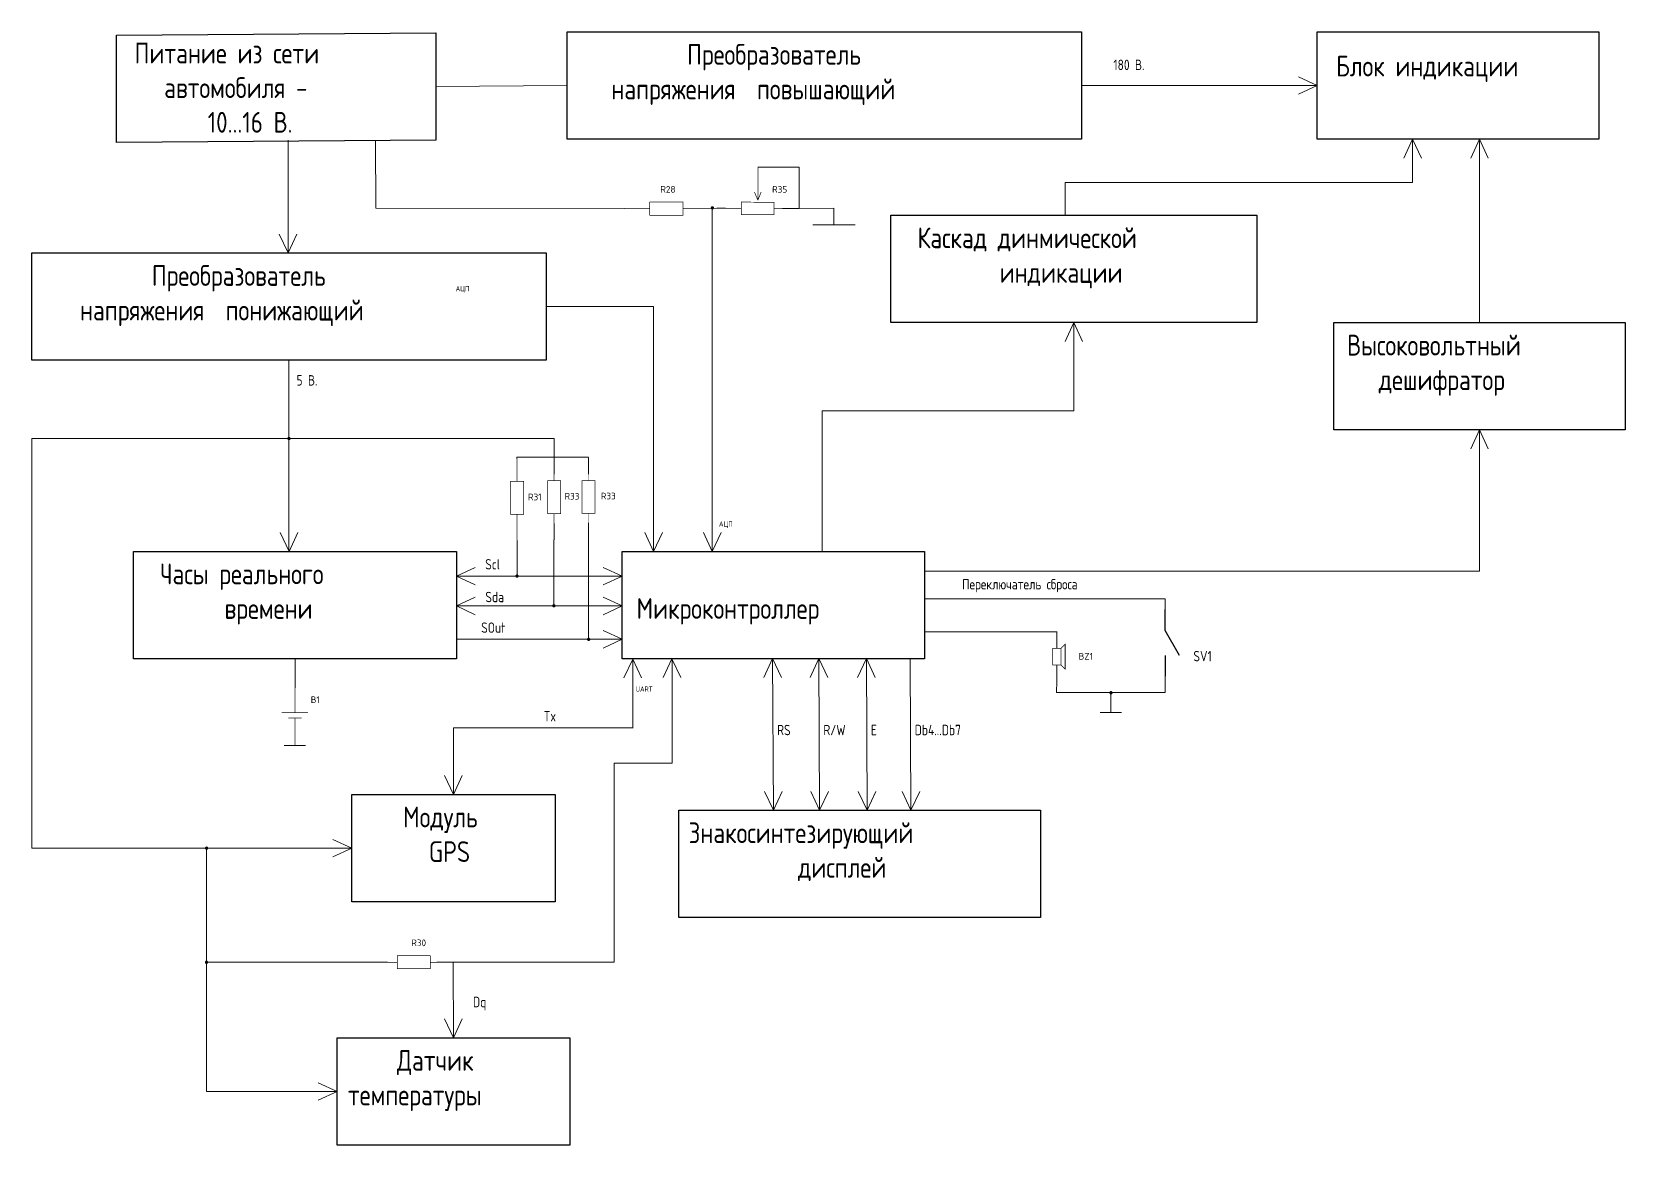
# Model space of a CAD drawing. Header units: millimetres. Extents: x 16690 to 18573, y 22819 to 23674.
# Drawn here: x 17806 to 18573, y 23137 to 23674 of the extents above; entities that cross this region are included whole.
import ezdxf

# ---------------------------------------------------------------- set-up
doc = ezdxf.new("R2010")
doc.units = ezdxf.units.MM
doc.layers.get('0').update_dxf_attribs({"lineweight": 25})
for name, color, linetype, lineweight in [('0.25-TEXT', 7, 'Continuous', 15), ('SHEET1', 7, 'Continuous', 5), ('стрелки', 7, 'Continuous', 20)]:
    doc.layers.add(name, color=color, linetype=linetype, lineweight=lineweight)
doc.styles.get("Standard").update_dxf_attribs({"font": 'isocpeur.ttf'})
doc.styles.add('ГОСТ 2.304', font='cs_gost2304.shx')

msp = doc.modelspace()

# ---------------------------------------------------------------- texts
at = {"layer": '0.25-TEXT', "char_height": 10, "attachment_point": 1, "style": 'ГОСТ 2.304'}
for s, width, insert in [('\\pi0.43327;Питание из сети \\P\\pi14.719;автомобиля - \\P\\pi35.671;10...16 В.', 140.3903, (17854.99, 23668.34)), ('\\pi50.78;Преобразователь \\P\\pi14.351;напряжения  повышающий', 236.7973, (18070.6, 23667.71)), ('\\pi57.208;Блок индикации ', 236.7973, (18376.57, 23662.1)), ('\\pi39.827;Каскад динмической \\P\\pi79.351;индикации', 236.7973, (18192.46, 23579.38)), ('\\pi50.78;Преобразователь \\P\\pi16.256;напряжения  понижающий', 236.7973, (17812.95, 23561.24)), ('\\pi53.875;Высоковольтный \\P\\pi69.113;дешифратор', 236.7973, (18385.19, 23527.69)), ('\\pi5.8272;Часы реального\\P\\pi36.78;времени', 135.4638, (17861.95, 23417.55)), ('\\PМикроконтроллер', 135.4638, (18097.07, 23417.55)), ('\\pi17.801;Модуль \\P\\pi30.182;GPS', 87.0309, (17966.93, 23300.47)), ('\\pi35.78;Знакосинтезирующий \\P\\pi88.399;дисплей', 236.7973, (18086.35, 23292.88)), ('\\pi38.684;Датчик \\P\\pi15.113;температуры', 135.4638, (17943.03, 23183.3))]:
    msp.add_mtext_dynamic_manual_height_columns(s, width=width, gutter_width=12.5, heights=[0], dxfattribs=dict(at, insert=insert))
at = {"layer": 'SHEET1'}
for s, p in [('R28', (18108.51, 23596.11)), ('R33', (18079.88, 23448.4)), ('R31', (18044.8, 23447.98)), ('R33', (18062.37, 23448.33)), ('R30', (17988.62, 23233.27))]:
    msp.add_text(s, height=3.219, dxfattribs=at).set_placement(p)
msp.add_text('R35', height=3.219, rotation=359.79816, dxfattribs=at).set_placement((18162.3, 23596.09))
at = {"layer": 'стрелки', "attachment_point": 1, "style": 'ГОСТ 2.304'}
for s, width, insert, char_height in [('180 В.', 26.9169, (18326.58, 23660.15), 5), ('АЦП', 13.7761, (18010.01, 23551.15), 2.5), ('5 В.', 22.2978, (17933.39, 23508.24), 5), ('АЦП', 13.7761, (18136.72, 23437.83), 2.5), ('Scl', 22.2978, (18024.2, 23419.66), 5), ('Переключатель сброса', 92.939, (18253.77, 23410.06), 5), ('Sda', 22.2978, (18024.28, 23403.91), 5), ('SOut', 22.2978, (18022.26, 23389.16), 5), ('SV1', 22.2978, (18365.09, 23375.43), 5), ('UART', 13.7761, (18096.63, 23358.35), 2.5), ('Tx', 22.2978, (18052.39, 23346.54), 5), ('RS', 22.2978, (18164.7, 23339.86), 5), ('R/W', 22.2978, (18186.98, 23339.86), 5), ('E', 22.2978, (18209.83, 23339.86), 5), ('Db4...Db7', 22.2978, (18230.92, 23339.86), 5), ('Dq', 22.2978, (18018.31, 23208.89), 5)]:
    msp.add_mtext_dynamic_manual_height_columns(s, width=width, gutter_width=12.5, heights=[0], dxfattribs=dict(at, insert=insert, char_height=char_height))

# ---------------------------------------------------------------- blocks, each defined once
blk = doc.blocks.new('UNIT_DISC')
at = {"linetype": 'Continuous', "const_width": 0.5}
blk.add_lwpolyline([(0.25, 0, 1), (-0.25, 0, 1)], format="xyb", close=True, dxfattribs=at)
blk = doc.blocks.new('B1')
at = {"layer": 'SHEET1', "linetype": 'Continuous'}
for points, const_width in [([(45, 180), (45, 185)], 0.254), ([(45, 180), (45, 177.5)], 0.2), ([(41, 177.5), (49, 177.5)], 0.2), ([(43, 175.9), (47, 175.9)], 0.2), ([(45, 175.94), (45, 172.5)], 0.2), ([(45, 172.5), (45, 167.5)], 0.254)]:
    blk.add_lwpolyline(points, dxfattribs=dict(at, const_width=const_width))
at = {"layer": 'SHEET1'}
for p, xscale, yscale, zscale in [((45, 185), 0.254, 0.254, 0.254), ((45, 180), 0.254, 0.254, 0.254), ((45, 180), 0.2, 0.2, 0.2), ((45, 177.5), 0.2, 0.2, 0.2), ((45, 175), 0.2, 0.2, 0.2), ((45, 172.5), 0.254, 0.254, 0.254), ((45, 172.5), 0.2, 0.2, 0.2), ((45, 167.5), 0.254, 0.254, 0.254)]:
    blk.add_blockref('UNIT_DISC', p, dxfattribs=dict(at, xscale=xscale, yscale=yscale, zscale=zscale))
blk.add_text('B1', height=2.032, dxfattribs=at).set_placement((49.78, 180.44))
blk = doc.blocks.new('A$C0D1438CF')
at = {"layer": 'стрелки'}
for q in [(0, 9.06), (8.45, 9.06)]:
    blk.add_line((4.23, 0), q, dxfattribs=at)
blk = doc.blocks.new('BZ1')
at = {"layer": 'SHEET1', "linetype": 'Continuous', "const_width": 0.254}
for points in [[(132.5, 137.66), (132.5, 142.66)], [(131.23, 137.66), (133.77, 137.66)], [(131.23, 132.58), (131.23, 137.66)], [(133.77, 137.66), (135.04, 138.93)], [(133.77, 132.58), (133.77, 137.66)], [(135.04, 131.31), (135.04, 138.93)], [(131.23, 132.58), (133.77, 132.58)], [(132.5, 132.58), (132.5, 127.58)], [(135.04, 131.31), (133.77, 132.58)]]:
    blk.add_lwpolyline(points, dxfattribs=at)
at = {"layer": 'SHEET1', "xscale": 0.254, "yscale": 0.254, "zscale": 0.254}
for p in [(132.5, 142.66), (131.23, 137.66), (131.23, 137.66), (132.5, 137.66), (133.77, 137.66), (133.77, 137.66), (133.77, 137.66), (135.04, 138.93), (135.04, 138.93), (131.23, 132.58), (131.23, 132.58), (132.5, 132.58), (133.77, 132.58), (133.77, 132.58), (133.77, 132.58), (135.04, 131.31), (135.04, 131.31), (132.5, 127.58)]:
    blk.add_blockref('UNIT_DISC', p, dxfattribs=at)
at = {"layer": 'SHEET1'}
blk.add_text('BZ1', height=2.032, dxfattribs=at).set_placement((139.11, 134.21))

# ---------------------------------------------------------------- linework, layer by layer
for p, q in [((18351.42, 23385.32), (18351.42, 23395.32)), ((18358.42, 23373.32), (18351.42, 23385.32)), ((18351.42, 23373.32), (18351.42, 23363.32))]:
    msp.add_line(p, q)
for points in [[(17846.77, 23671.97), (18000.46, 23673.1), (18000.46, 23621.4), (17846.77, 23620.28)], [(18063.65, 23673.56), (18311.15, 23673.56), (18311.15, 23621.86), (18063.65, 23621.86)], [(18424.64, 23673.56), (18560.17, 23673.56), (18560.17, 23621.86), (18424.64, 23621.86)], [(18219.4, 23585.23), (18395.64, 23585.23), (18395.64, 23533.54), (18219.4, 23533.54)], [(17806, 23567.09), (18053.5, 23567.09), (18053.5, 23515.4), (17806, 23515.4)], [(18432.74, 23533.54), (18572.9, 23533.54), (18572.9, 23481.84), (18432.74, 23481.84)], [(17855, 23423.4), (18010.37, 23423.4), (18010.37, 23371.7), (17855, 23371.7)], [(18090.12, 23423.4), (18235.67, 23423.4), (18235.67, 23371.7), (18090.12, 23371.7)], [(17959.98, 23306.32), (18057.86, 23306.32), (18057.86, 23254.63), (17959.98, 23254.63)], [(18117.46, 23298.73), (18291.52, 23298.73), (18291.52, 23247.04), (18117.46, 23247.04)], [(17952.91, 23189.15), (18064.93, 23189.15), (18064.93, 23137.46), (17952.91, 23137.46)]]:
    msp.add_lwpolyline(points, close=True)
at = {"layer": '0.25-TEXT', "linetype": 'Continuous', "lineweight": 9, "const_width": 0.317}
msp.add_lwpolyline([(18041.11, 23457.09), (18036.36, 23457.09)], dxfattribs=at)
at = {"layer": 'SHEET1', "linetype": 'Continuous'}
for points, const_width in [([(18155.48, 23600.44), (18155.5, 23608.36)], 0.402), ([(18155.48, 23600.44), (18155.45, 23592.52)], 0.317), ([(18163.36, 23591.51), (18147.52, 23591.56)], 0.317), ([(18147.54, 23591.76), (18147.55, 23585.42)], 0.317), ([(18153.81, 23596.41), (18155.45, 23592.52)], 0.317), ([(18155.45, 23592.52), (18157.06, 23596.48)], 0.317), ([(18163.27, 23591.7), (18163.28, 23585.36)], 0.317), ([(18103.42, 23585.26), (18111.47, 23585.26)], 0.317), ([(18131.46, 23588.59), (18131.58, 23588.59)], 0.402), ([(18147.54, 23585.51), (18163.37, 23585.46)], 0.317), ([(18167.31, 23588.52), (18175.23, 23588.49)], 0.402), ([(17977.23, 23225.54), (17969.31, 23225.54)], 0.402), ([(17981.89, 23225.54), (17977.31, 23225.54)], 0.317), ([(17981.89, 23228.71), (17981.89, 23222.37)], 0.317), ([(17997.73, 23228.71), (17981.89, 23228.71)], 0.317), ([(17981.89, 23222.37), (17989.81, 23222.37)], 0.317), ([(17989.81, 23222.37), (17997.73, 23222.37)], 0.317), ([(17997.73, 23223.96), (17997.73, 23228.71)], 0.317), ([(17997.73, 23225.54), (18000.9, 23225.54)], 0.317), ([(17997.73, 23222.37), (17997.73, 23223.96)], 0.317), ([(18000.9, 23225.54), (18008.82, 23225.54)], 0.402)]:
    msp.add_lwpolyline(points, dxfattribs=dict(at, const_width=const_width))
at = {"layer": 'SHEET1', "linetype": 'Continuous', "lineweight": -3}
for points, const_width in [([(18103.42, 23591.67), (18103.42, 23585.26)], 0.317), ([(18119.51, 23591.67), (18103.42, 23591.67)], 0.317), ([(18119.47, 23585.08), (18119.47, 23591.65)], 0.317), ([(18099.4, 23588.59), (18091.48, 23588.59)], 0.402), ([(18103.42, 23588.59), (18099.4, 23588.59)], 0.317), ([(18111.47, 23585.26), (18119.51, 23585.26)], 0.317), ([(18119.51, 23588.59), (18123.54, 23588.59)], 0.317), ([(18123.54, 23588.59), (18131.46, 23588.59)], 0.402), ([(18135.54, 23588.59), (18131.46, 23588.59)], 0.402), ([(18143.55, 23588.6), (18135.63, 23588.63)], 0.402), ([(18147.51, 23588.59), (18143.55, 23588.6)], 0.317), ([(18163.35, 23588.53), (18167.31, 23588.52)], 0.317)]:
    msp.add_lwpolyline(points, dxfattribs=dict(at, const_width=const_width))
at = {"layer": 'SHEET1', "linetype": 'Continuous', "lineweight": 18}
for points, const_width in [([(18039.53, 23460.26), (18039.53, 23468.18)], 0.402), ([(18057.37, 23460.56), (18057.37, 23468.48)], 0.402), ([(18073.93, 23460.68), (18073.93, 23468.6)], 0.402), ([(18039.53, 23457.09), (18039.53, 23460.26)], 0.317), ([(18057.37, 23457.39), (18057.37, 23460.56)], 0.317), ([(18073.93, 23457.51), (18073.93, 23460.68)], 0.317), ([(18036.36, 23457.09), (18036.36, 23441.25)], 0.317), ([(18042.7, 23457.09), (18041.11, 23457.09)], 0.317), ([(18042.7, 23449.17), (18042.7, 23457.09)], 0.317), ([(18058.95, 23457.39), (18054.2, 23457.39)], 0.317), ([(18054.2, 23457.39), (18054.2, 23441.55)], 0.317), ([(18060.54, 23457.39), (18058.95, 23457.39)], 0.317), ([(18060.54, 23449.47), (18060.54, 23457.39)], 0.317), ([(18070.76, 23457.51), (18070.76, 23441.67)], 0.317), ([(18077.1, 23457.51), (18075.52, 23457.51)], 0.317), ([(18077.1, 23449.59), (18077.1, 23457.51)], 0.317), ([(18042.7, 23441.25), (18042.7, 23449.17)], 0.317), ([(18060.54, 23441.55), (18060.54, 23449.47)], 0.317), ([(18077.1, 23441.67), (18077.1, 23449.59)], 0.317), ([(18036.36, 23441.25), (18042.7, 23441.25)], 0.317), ([(18039.53, 23436.59), (18039.53, 23428.67)], 0.402), ([(18039.53, 23441.25), (18039.53, 23436.67)], 0.317), ([(18054.2, 23441.55), (18060.54, 23441.55)], 0.317), ([(18057.37, 23436.89), (18057.37, 23428.97)], 0.402), ([(18057.37, 23441.55), (18057.37, 23436.97)], 0.317), ([(18070.76, 23441.67), (18077.1, 23441.67)], 0.317), ([(18073.93, 23437.02), (18073.93, 23429.1)], 0.402), ([(18073.93, 23441.67), (18073.93, 23437.09)], 0.317)]:
    msp.add_lwpolyline(points, dxfattribs=dict(at, const_width=const_width))
at = {"layer": 'SHEET1', "linetype": 'Continuous', "lineweight": 9, "const_width": 0.317}
msp.add_lwpolyline([(18075.52, 23457.51), (18070.76, 23457.51)], dxfattribs=at)
at = {"layer": 'стрелки'}
for p, q in [((18424.73, 23647.69), (18415.67, 23651.92)), ((18000.46, 23647.25), (18063.65, 23647.71)), ((18311.15, 23647.71), (18424.64, 23647.71)), ((18424.73, 23647.69), (18415.67, 23643.47)), ((17929.35, 23621.4), (17929.35, 23567.09)), ((17971.57, 23588.59), (17971.34, 23621.19)), ((18470.61, 23621.86), (18466.39, 23612.8)), ((18470.61, 23601.08), (18470.61, 23621.86)), ((18470.61, 23621.86), (18474.84, 23612.8)), ((18502.82, 23621.86), (18498.59, 23612.8)), ((18502.82, 23621.86), (18502.82, 23533.54)), ((18502.82, 23621.86), (18507.04, 23612.8)), ((18155.5, 23608.46), (18175.4, 23608.46)), ((18175.4, 23608.46), (18175.4, 23588.49)), ((18303.38, 23585.23), (18303.38, 23601.08)), ((18303.38, 23601.08), (18470.61, 23601.08)), ((18091.48, 23588.49), (17971.57, 23588.59)), ((18133.5, 23588.59), (18133.5, 23423.4)), ((18175.4, 23588.49), (18192.03, 23588.59)), ((18192.03, 23588.59), (18192.03, 23580.62)), ((18181.84, 23580.62), (18192.03, 23580.62)), ((18192.03, 23580.62), (18202.22, 23580.62)), ((18053.5, 23541.24), (18105.25, 23541.24)), ((18105.25, 23541.24), (18105.25, 23423.4)), ((18307.52, 23533.54), (18303.29, 23524.47)), ((18307.52, 23491.03), (18307.52, 23533.54)), ((18307.52, 23533.54), (18311.75, 23524.47)), ((17929.75, 23515.4), (17929.75, 23423.4)), ((18307.52, 23491.03), (18186.39, 23491.03)), ((18186.39, 23491.03), (18186.39, 23423.4)), ((17929.75, 23477.7), (17806, 23477.69)), ((17806.05, 23477.69), (17806.05, 23280.48)), ((18057.36, 23477.7), (17929.75, 23477.7)), ((18057.36, 23468.55), (18057.36, 23477.7)), ((18502.82, 23481.84), (18498.59, 23472.78)), ((18502.82, 23481.84), (18502.82, 23413.86)), ((18502.82, 23481.84), (18507.04, 23472.78)), ((18073.9, 23468.71), (18039.5, 23468.71)), ((18039.5, 23468.71), (18039.5, 23468.03)), ((18073.93, 23429.2), (18073.93, 23381.05)), ((18039.53, 23428.57), (18039.53, 23411.43)), ((18010.37, 23411.43), (18019.43, 23415.66)), ((18090.07, 23411.43), (18081.01, 23415.66)), ((18502.82, 23413.86), (18235.67, 23413.86)), ((18010.37, 23411.43), (18090.07, 23411.43)), ((18010.37, 23411.43), (18019.43, 23407.2)), ((18090.07, 23411.43), (18081.01, 23407.2)), ((18010.38, 23397.09), (18019.44, 23401.31)), ((18090.12, 23397.09), (18081.06, 23401.31)), ((18235.67, 23400.48), (18351.42, 23400.48)), ((18351.42, 23400.48), (18351.42, 23395.32)), ((18010.38, 23397.09), (18090.12, 23397.09)), ((18010.38, 23397.09), (18019.44, 23392.86)), ((18090.12, 23397.09), (18081.06, 23392.86)), ((18090.12, 23381.05), (18081.06, 23385.27)), ((18299.46, 23384.64), (18235.67, 23384.64)), ((18010.35, 23381.05), (18090.12, 23381.05)), ((18090.12, 23381.05), (18081.06, 23376.82)), ((17932.68, 23371.7), (17932.68, 23357.65)), ((18095.21, 23371.48), (18090.98, 23362.41)), ((18095.21, 23371.48), (18099.43, 23362.41)), ((18095.33, 23338.2), (18095.33, 23371.47)), ((18114.1, 23371.66), (18109.87, 23362.6)), ((18114.1, 23371.66), (18118.32, 23362.6)), ((18114.22, 23338.39), (18114.22, 23371.66)), ((18162.57, 23371.78), (18158.35, 23362.72)), ((18162.53, 23371.7), (18162.9, 23298.73)), ((18162.57, 23371.78), (18166.8, 23362.72)), ((18184.85, 23371.78), (18180.63, 23362.72)), ((18184.82, 23371.7), (18185.18, 23298.73)), ((18184.85, 23371.78), (18189.08, 23362.72)), ((18207.7, 23371.78), (18203.48, 23362.72)), ((18207.66, 23371.7), (18208.03, 23298.73)), ((18207.7, 23371.78), (18211.93, 23362.72)), ((18228.76, 23371.7), (18229.12, 23298.73)), ((18299.36, 23360.85), (18299.26, 23355.35)), ((18351.42, 23355.35), (18351.42, 23363.32)), ((18299.26, 23355.35), (18351.42, 23355.35)), ((18325.34, 23355.35), (18325.34, 23345.77)), ((18320.25, 23345.77), (18330.43, 23345.77)), ((18008.92, 23306.32), (18008.92, 23338.42)), ((18008.92, 23338.42), (18095.33, 23338.42)), ((18114.22, 23321.32), (18114.22, 23338.39)), ((17932.65, 23329.94), (17927.46, 23329.94)), ((17927.46, 23329.94), (17937.65, 23329.94)), ((18086.35, 23225.54), (18086.35, 23321.32)), ((18086.35, 23321.32), (18114.22, 23321.32)), ((17959.98, 23280.48), (17950.92, 23284.7)), ((17806, 23280.48), (17959.98, 23280.48)), ((17890.06, 23225.54), (17890.06, 23280.48)), ((17890.06, 23280.48), (17890.06, 23225.54)), ((17959.98, 23280.48), (17950.92, 23276.25)), ((17969.31, 23225.64), (17890.06, 23225.54)), ((17890.06, 23225.54), (17890.06, 23163.31)), ((18008.82, 23225.44), (18008.92, 23189.15)), ((18008.92, 23225.54), (18086.35, 23225.54)), ((18008.92, 23189.15), (18004.69, 23198.22)), ((18008.92, 23189.15), (18013.14, 23198.22)), ((17890.06, 23163.31), (17952.91, 23163.31)), ((17952.91, 23163.31), (17943.84, 23167.53)), ((17952.91, 23163.31), (17943.84, 23159.08))]:
    msp.add_line(p, q, dxfattribs=at)
at = {"layer": 'стрелки', "lineweight": 18}
msp.add_line((18057.27, 23428.97), (18057.27, 23397.09), dxfattribs=at)

# ---------------------------------------------------------------- block references
at = {"xscale": 1.584000000000023, "yscale": 1.584000000000023, "zscale": 1.584000000000023}
for name, p in [('BZ1', (18089.48, 23158.67)), ('B1', (17861.37, 23064.52))]:
    msp.add_blockref(name, p, dxfattribs=at)
at = {"layer": 'SHEET1'}
for p, xscale, yscale, zscale, rotation in [((18155.5, 23608.36), 0.4023360000000057, 0.4023360000000057, 0.4023360000000057, 359.7981595455544), ((18155.48, 23600.44), 0.4023360000000057, 0.4023360000000057, 0.4023360000000057, 359.7981595455544), ((18155.48, 23600.44), 0.3168000000000045, 0.3168000000000045, 0.3168000000000045, 359.7981595455544), ((18155.45, 23592.52), 0.3168000000000045, 0.3168000000000045, 0.3168000000000045, 359.7981595455544), ((18155.45, 23592.52), 0.3168000000000045, 0.3168000000000045, 0.3168000000000045, 359.7981595455544), ((18155.45, 23592.52), 0.3168000000000045, 0.3168000000000045, 0.3168000000000045, 359.7981595455544), ((18091.48, 23588.59), 0.4023360000000057, 0.4023360000000057, 0.4023360000000057, 90), ((18099.4, 23588.59), 0.4023360000000057, 0.4023360000000057, 0.4023360000000057, 90), ((18099.4, 23588.59), 0.3168000000000045, 0.3168000000000045, 0.3168000000000045, 90), ((18103.42, 23588.59), 0.3168000000000045, 0.3168000000000045, 0.3168000000000045, 90), ((18119.51, 23588.59), 0.3168000000000045, 0.3168000000000045, 0.3168000000000045, 90), ((18123.54, 23588.59), 0.4023360000000057, 0.4023360000000057, 0.4023360000000057, 90), ((18123.54, 23588.59), 0.3168000000000045, 0.3168000000000045, 0.3168000000000045, 90), ((18131.46, 23588.59), 0.4023360000000057, 0.4023360000000057, 0.4023360000000057, 90), ((18131.46, 23588.59), 0.4023360000000057, 0.4023360000000057, 0.4023360000000057, 90), ((18131.46, 23588.59), 0.4023360000000057, 0.4023360000000057, 0.4023360000000057, 90), ((18131.58, 23588.59), 0.4023360000000057, 0.4023360000000057, 0.4023360000000057, 90), ((18135.54, 23588.59), 0.4023360000000057, 0.4023360000000057, 0.4023360000000057, 90), ((18135.63, 23588.63), 0.4023360000000057, 0.4023360000000057, 0.4023360000000057, 359.7981595455544), ((18167.31, 23588.52), 0.4023360000000057, 0.4023360000000057, 0.4023360000000057, 359.7981595455544), ((18167.31, 23588.52), 0.3168000000000045, 0.3168000000000045, 0.3168000000000045, 359.7981595455544), ((18175.23, 23588.49), 0.4023360000000057, 0.4023360000000057, 0.4023360000000057, 359.7981595455544), ((17969.31, 23225.54), 0.4023360000000057, 0.4023360000000057, 0.4023360000000057, 270), ((17977.23, 23225.54), 0.4023360000000057, 0.4023360000000057, 0.4023360000000057, 270), ((17977.31, 23225.54), 0.3168000000000045, 0.3168000000000045, 0.3168000000000045, 270), ((17981.89, 23228.71), 0.3168000000000045, 0.3168000000000045, 0.3168000000000045, 270), ((17981.89, 23228.71), 0.3168000000000045, 0.3168000000000045, 0.3168000000000045, 270), ((17981.89, 23225.54), 0.3168000000000045, 0.3168000000000045, 0.3168000000000045, 270), ((17981.89, 23222.37), 0.3168000000000045, 0.3168000000000045, 0.3168000000000045, 270), ((17981.89, 23222.37), 0.3168000000000045, 0.3168000000000045, 0.3168000000000045, 270), ((17989.81, 23222.37), 0.3168000000000045, 0.3168000000000045, 0.3168000000000045, 270), ((17989.81, 23222.37), 0.3168000000000045, 0.3168000000000045, 0.3168000000000045, 270), ((17997.73, 23228.71), 0.3168000000000045, 0.3168000000000045, 0.3168000000000045, 270), ((17997.73, 23228.71), 0.3168000000000045, 0.3168000000000045, 0.3168000000000045, 270), ((17997.73, 23225.54), 0.3168000000000045, 0.3168000000000045, 0.3168000000000045, 270), ((17997.73, 23223.96), 0.3168000000000045, 0.3168000000000045, 0.3168000000000045, 270), ((17997.73, 23223.96), 0.3168000000000045, 0.3168000000000045, 0.3168000000000045, 270), ((17997.73, 23222.37), 0.3168000000000045, 0.3168000000000045, 0.3168000000000045, 270), ((17997.73, 23222.37), 0.3168000000000045, 0.3168000000000045, 0.3168000000000045, 270), ((18000.9, 23225.54), 0.4023360000000057, 0.4023360000000057, 0.4023360000000057, 270), ((18000.9, 23225.54), 0.3168000000000045, 0.3168000000000045, 0.3168000000000045, 270), ((18008.82, 23225.54), 0.4023360000000057, 0.4023360000000057, 0.4023360000000057, 270)]:
    msp.add_blockref('UNIT_DISC', p, dxfattribs=dict(at, xscale=xscale, yscale=yscale, zscale=zscale, rotation=rotation))
at = {"layer": 'SHEET1', "lineweight": -3}
for p, xscale, yscale, zscale, rotation in [((18119.47, 23591.65), 0.3168000000000045, 0.3168000000000045, 0.3168000000000045, 90), ((18143.55, 23588.6), 0.4023360000000057, 0.4023360000000057, 0.4023360000000057, 359.7981595455544), ((18143.55, 23588.6), 0.3168000000000045, 0.3168000000000045, 0.3168000000000045, 359.7981595455544), ((18147.51, 23588.59), 0.3168000000000045, 0.3168000000000045, 0.3168000000000045, 359.7981595455544), ((18163.35, 23588.53), 0.3168000000000045, 0.3168000000000045, 0.3168000000000045, 359.7981595455544)]:
    msp.add_blockref('UNIT_DISC', p, dxfattribs=dict(at, xscale=xscale, yscale=yscale, zscale=zscale, rotation=rotation))
at = {"layer": 'SHEET1'}
for p, xscale, yscale, zscale in [((18133.54, 23588.77), 1.609344000000023, 1.609344000000023, 1.609344000000023), ((17929.75, 23477.7), 1.609344000000023, 1.609344000000023, 1.609344000000023), ((18039.53, 23468.18), 0.4023360000000057, 0.4023360000000057, 0.4023360000000057), ((18057.37, 23468.48), 0.4023360000000057, 0.4023360000000057, 0.4023360000000057), ((18073.93, 23468.6), 0.4023360000000057, 0.4023360000000057, 0.4023360000000057), ((18042.7, 23449.17), 0.3168000000000045, 0.3168000000000045, 0.3168000000000045), ((18042.7, 23449.17), 0.3168000000000045, 0.3168000000000045, 0.3168000000000045), ((18060.54, 23449.47), 0.3168000000000045, 0.3168000000000045, 0.3168000000000045), ((18060.54, 23449.47), 0.3168000000000045, 0.3168000000000045, 0.3168000000000045), ((18057.37, 23441.55), 0.3168000000000045, 0.3168000000000045, 0.3168000000000045), ((18060.54, 23441.55), 0.3168000000000045, 0.3168000000000045, 0.3168000000000045), ((18060.54, 23441.55), 0.3168000000000045, 0.3168000000000045, 0.3168000000000045), ((18039.53, 23428.67), 0.4023360000000057, 0.4023360000000057, 0.4023360000000057), ((18073.93, 23429.1), 0.4023360000000057, 0.4023360000000057, 0.4023360000000057), ((18039.52, 23411.5), 1.609344000000023, 1.609344000000023, 1.609344000000023), ((18057.27, 23397.19), 1.609344000000023, 1.609344000000023, 1.609344000000023), ((18073.99, 23381.02), 1.609344000000023, 1.609344000000023, 1.609344000000023), ((18325.42, 23355.31), 1.609344000000023, 1.609344000000023, 1.609344000000023), ((17890.07, 23280.47), 1.609344000000023, 1.609344000000023, 1.609344000000023), ((17890.08, 23225.54), 1.609344000000023, 1.609344000000023, 1.609344000000023)]:
    msp.add_blockref('UNIT_DISC', p, dxfattribs=dict(at, xscale=xscale, yscale=yscale, zscale=zscale))
at = {"layer": 'SHEET1', "lineweight": 18}
for p, xscale, yscale, zscale in [((18039.53, 23460.26), 0.4023360000000057, 0.4023360000000057, 0.4023360000000057), ((18039.53, 23460.26), 0.3168000000000045, 0.3168000000000045, 0.3168000000000045), ((18057.37, 23460.56), 0.4023360000000057, 0.4023360000000057, 0.4023360000000057), ((18057.37, 23460.56), 0.3168000000000045, 0.3168000000000045, 0.3168000000000045), ((18073.93, 23460.68), 0.4023360000000057, 0.4023360000000057, 0.4023360000000057), ((18073.93, 23460.68), 0.3168000000000045, 0.3168000000000045, 0.3168000000000045), ((18036.36, 23457.09), 0.3168000000000045, 0.3168000000000045, 0.3168000000000045), ((18036.36, 23457.09), 0.3168000000000045, 0.3168000000000045, 0.3168000000000045), ((18039.53, 23457.09), 0.3168000000000045, 0.3168000000000045, 0.3168000000000045), ((18041.11, 23457.09), 0.3168000000000045, 0.3168000000000045, 0.3168000000000045), ((18041.11, 23457.09), 0.3168000000000045, 0.3168000000000045, 0.3168000000000045), ((18042.7, 23457.09), 0.3168000000000045, 0.3168000000000045, 0.3168000000000045), ((18042.7, 23457.09), 0.3168000000000045, 0.3168000000000045, 0.3168000000000045), ((18054.2, 23457.39), 0.3168000000000045, 0.3168000000000045, 0.3168000000000045), ((18054.2, 23457.39), 0.3168000000000045, 0.3168000000000045, 0.3168000000000045), ((18057.37, 23457.39), 0.3168000000000045, 0.3168000000000045, 0.3168000000000045), ((18058.95, 23457.39), 0.3168000000000045, 0.3168000000000045, 0.3168000000000045), ((18058.95, 23457.39), 0.3168000000000045, 0.3168000000000045, 0.3168000000000045), ((18060.54, 23457.39), 0.3168000000000045, 0.3168000000000045, 0.3168000000000045), ((18060.54, 23457.39), 0.3168000000000045, 0.3168000000000045, 0.3168000000000045), ((18070.76, 23457.51), 0.3168000000000045, 0.3168000000000045, 0.3168000000000045), ((18070.76, 23457.51), 0.3168000000000045, 0.3168000000000045, 0.3168000000000045), ((18073.93, 23457.51), 0.3168000000000045, 0.3168000000000045, 0.3168000000000045), ((18075.52, 23457.51), 0.3168000000000045, 0.3168000000000045, 0.3168000000000045), ((18075.52, 23457.51), 0.3168000000000045, 0.3168000000000045, 0.3168000000000045), ((18077.1, 23457.51), 0.3168000000000045, 0.3168000000000045, 0.3168000000000045), ((18077.1, 23457.51), 0.3168000000000045, 0.3168000000000045, 0.3168000000000045), ((18077.1, 23449.59), 0.3168000000000045, 0.3168000000000045, 0.3168000000000045), ((18077.1, 23449.59), 0.3168000000000045, 0.3168000000000045, 0.3168000000000045), ((18036.36, 23441.25), 0.3168000000000045, 0.3168000000000045, 0.3168000000000045), ((18036.36, 23441.25), 0.3168000000000045, 0.3168000000000045, 0.3168000000000045), ((18039.53, 23436.59), 0.4023360000000057, 0.4023360000000057, 0.4023360000000057), ((18039.53, 23441.25), 0.3168000000000045, 0.3168000000000045, 0.3168000000000045), ((18039.53, 23436.67), 0.3168000000000045, 0.3168000000000045, 0.3168000000000045), ((18042.7, 23441.25), 0.3168000000000045, 0.3168000000000045, 0.3168000000000045), ((18042.7, 23441.25), 0.3168000000000045, 0.3168000000000045, 0.3168000000000045), ((18054.2, 23441.55), 0.3168000000000045, 0.3168000000000045, 0.3168000000000045), ((18054.2, 23441.55), 0.3168000000000045, 0.3168000000000045, 0.3168000000000045), ((18057.37, 23436.89), 0.4023360000000057, 0.4023360000000057, 0.4023360000000057), ((18057.37, 23436.97), 0.3168000000000045, 0.3168000000000045, 0.3168000000000045), ((18070.76, 23441.67), 0.3168000000000045, 0.3168000000000045, 0.3168000000000045), ((18070.76, 23441.67), 0.3168000000000045, 0.3168000000000045, 0.3168000000000045), ((18073.93, 23437.02), 0.4023360000000057, 0.4023360000000057, 0.4023360000000057), ((18073.93, 23441.67), 0.3168000000000045, 0.3168000000000045, 0.3168000000000045), ((18073.93, 23437.09), 0.3168000000000045, 0.3168000000000045, 0.3168000000000045), ((18077.1, 23441.67), 0.3168000000000045, 0.3168000000000045, 0.3168000000000045), ((18077.1, 23441.67), 0.3168000000000045, 0.3168000000000045, 0.3168000000000045), ((18057.37, 23428.97), 0.4023360000000057, 0.4023360000000057, 0.4023360000000057)]:
    msp.add_blockref('UNIT_DISC', p, dxfattribs=dict(at, xscale=xscale, yscale=yscale, zscale=zscale))
at = {"layer": 'стрелки'}
for p in [(17925.06, 23567.09), (17925.54, 23423.4), (18101.03, 23423.4), (18129.28, 23423.4), (18004.69, 23306.32), (18158.67, 23298.73), (18180.95, 23298.73), (18203.8, 23298.73), (18224.9, 23298.73)]:
    msp.add_blockref('A$C0D1438CF', p, dxfattribs=at)

msp.set_redraw_order([(e.dxf.handle, doc.entitydb.next_handle()) for e in msp.query("TEXT MTEXT ATTDEF DIMENSION ARC_DIMENSION")])  # texts and dimensions are drawn at this point

doc.saveas('drawing.dxf')
